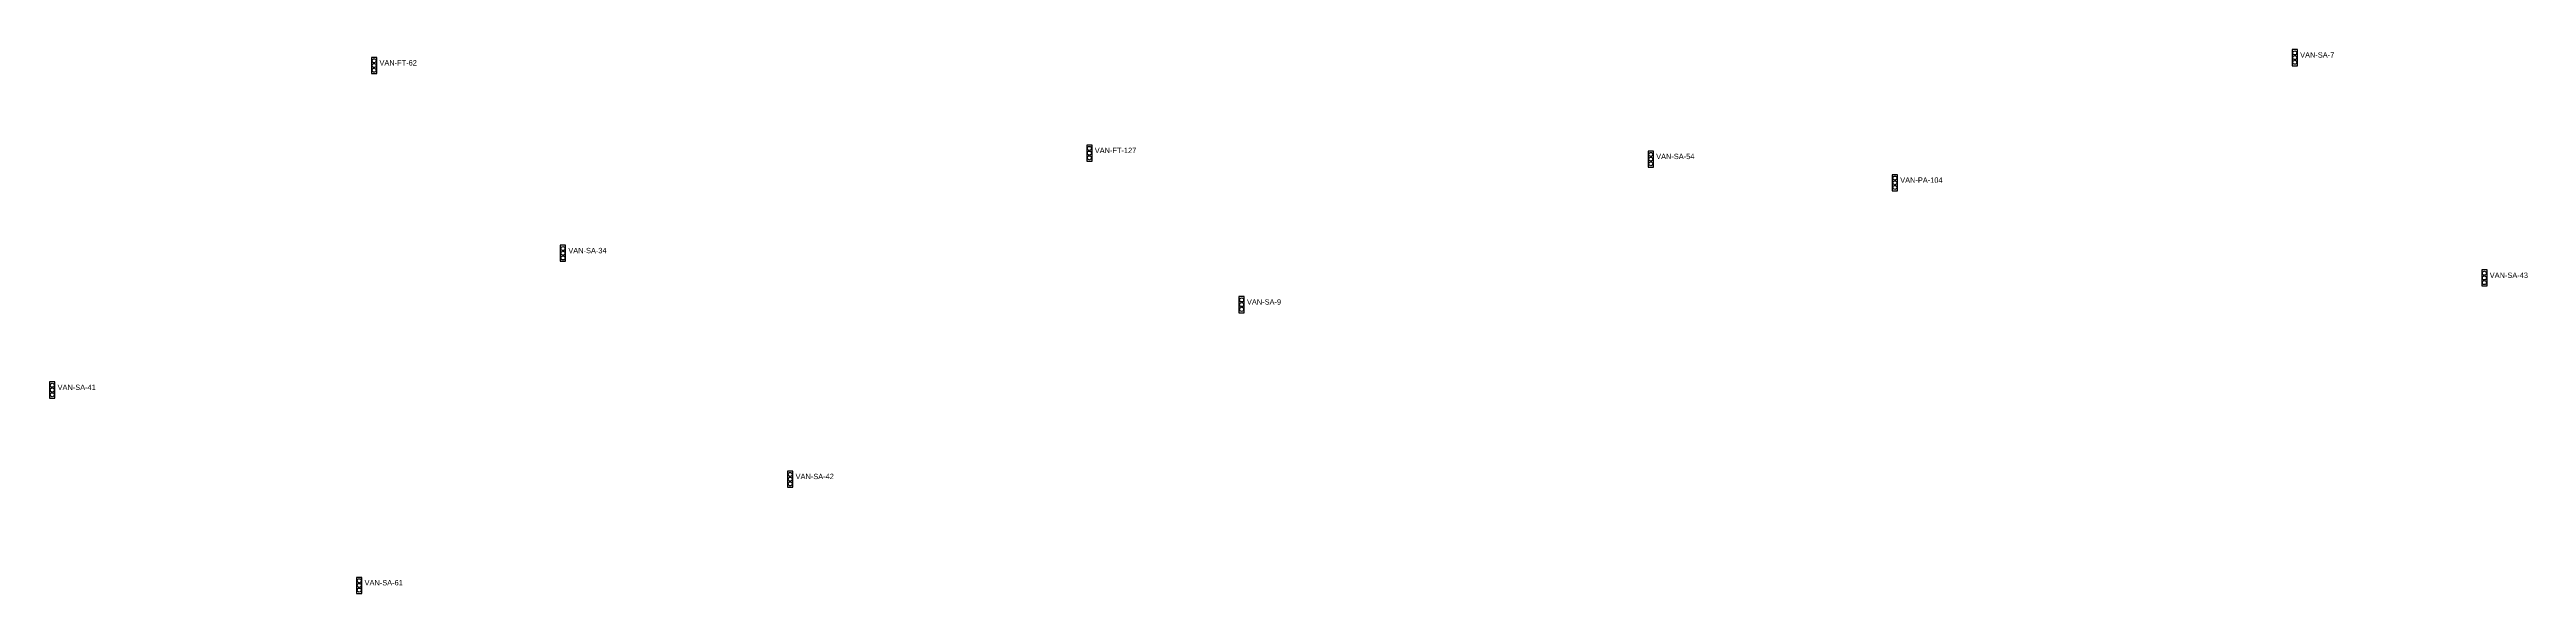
# Model space of a CAD drawing. Header units: inches. Extents: x 486474 to 494239, y 5455982 to 5459995.
# Drawn here: x 490726 to 491650, y 5457818 to 5458021 of the extents above; entities that cross this region are included whole.
import ezdxf

# ---------------------------------------------------------------- set-up
doc = ezdxf.new("R2010")
doc.units = ezdxf.units.IN
doc.header["$MEASUREMENT"] = 0
doc.layers.add('TrafficSignals', color=10, linetype='Continuous')

# ---------------------------------------------------------------- blocks, each defined once
blk = doc.blocks.new('Signal')
at = {"color": 255}
blk.add_lwpolyline([(-1, -3), (1, -3), (1, 3), (-1, 3)], close=True, dxfattribs=at)
for centre in [(0, 1.75), (0, 0), (0, -1.75)]:
    blk.add_circle(centre, 0.75, dxfattribs=at)

msp = doc.modelspace()

# ---------------------------------------------------------------- block references
at = {"layer": 'TrafficSignals'}
for p in [(490847.14, 5458015.12), (491564, 5458018.06), (491114.11, 5457982.46), (491323.64, 5457980.21), (491414.73, 5457971.39), (490917.63, 5457945.11), (491634.76, 5457935.9), (491170.91, 5457925.94), (490727, 5457894.11), (491002.45, 5457860.86), (490841.58, 5457821.24)]:
    msp.add_blockref('Signal', p, dxfattribs=at)

# ---------------------------------------------------------------- texts
for s, p in [('VAN-FT-62', (490849.14, 5458015.12)), ('VAN-SA-7', (491566, 5458018.06)), ('VAN-FT-127', (491116.11, 5457982.46)), ('VAN-SA-54', (491325.64, 5457980.21)), ('VAN-PA-104', (491416.73, 5457971.39)), ('VAN-SA-34', (490919.63, 5457945.11)), ('VAN-SA-43', (491636.76, 5457935.9)), ('VAN-SA-9', (491172.91, 5457925.94)), ('VAN-SA-41', (490729, 5457894.11)), ('VAN-SA-42', (491004.45, 5457860.86)), ('VAN-SA-61', (490843.58, 5457821.24))]:
    msp.add_text(s, height=2, dxfattribs=at).set_placement(p)

doc.saveas('drawing.dxf')
